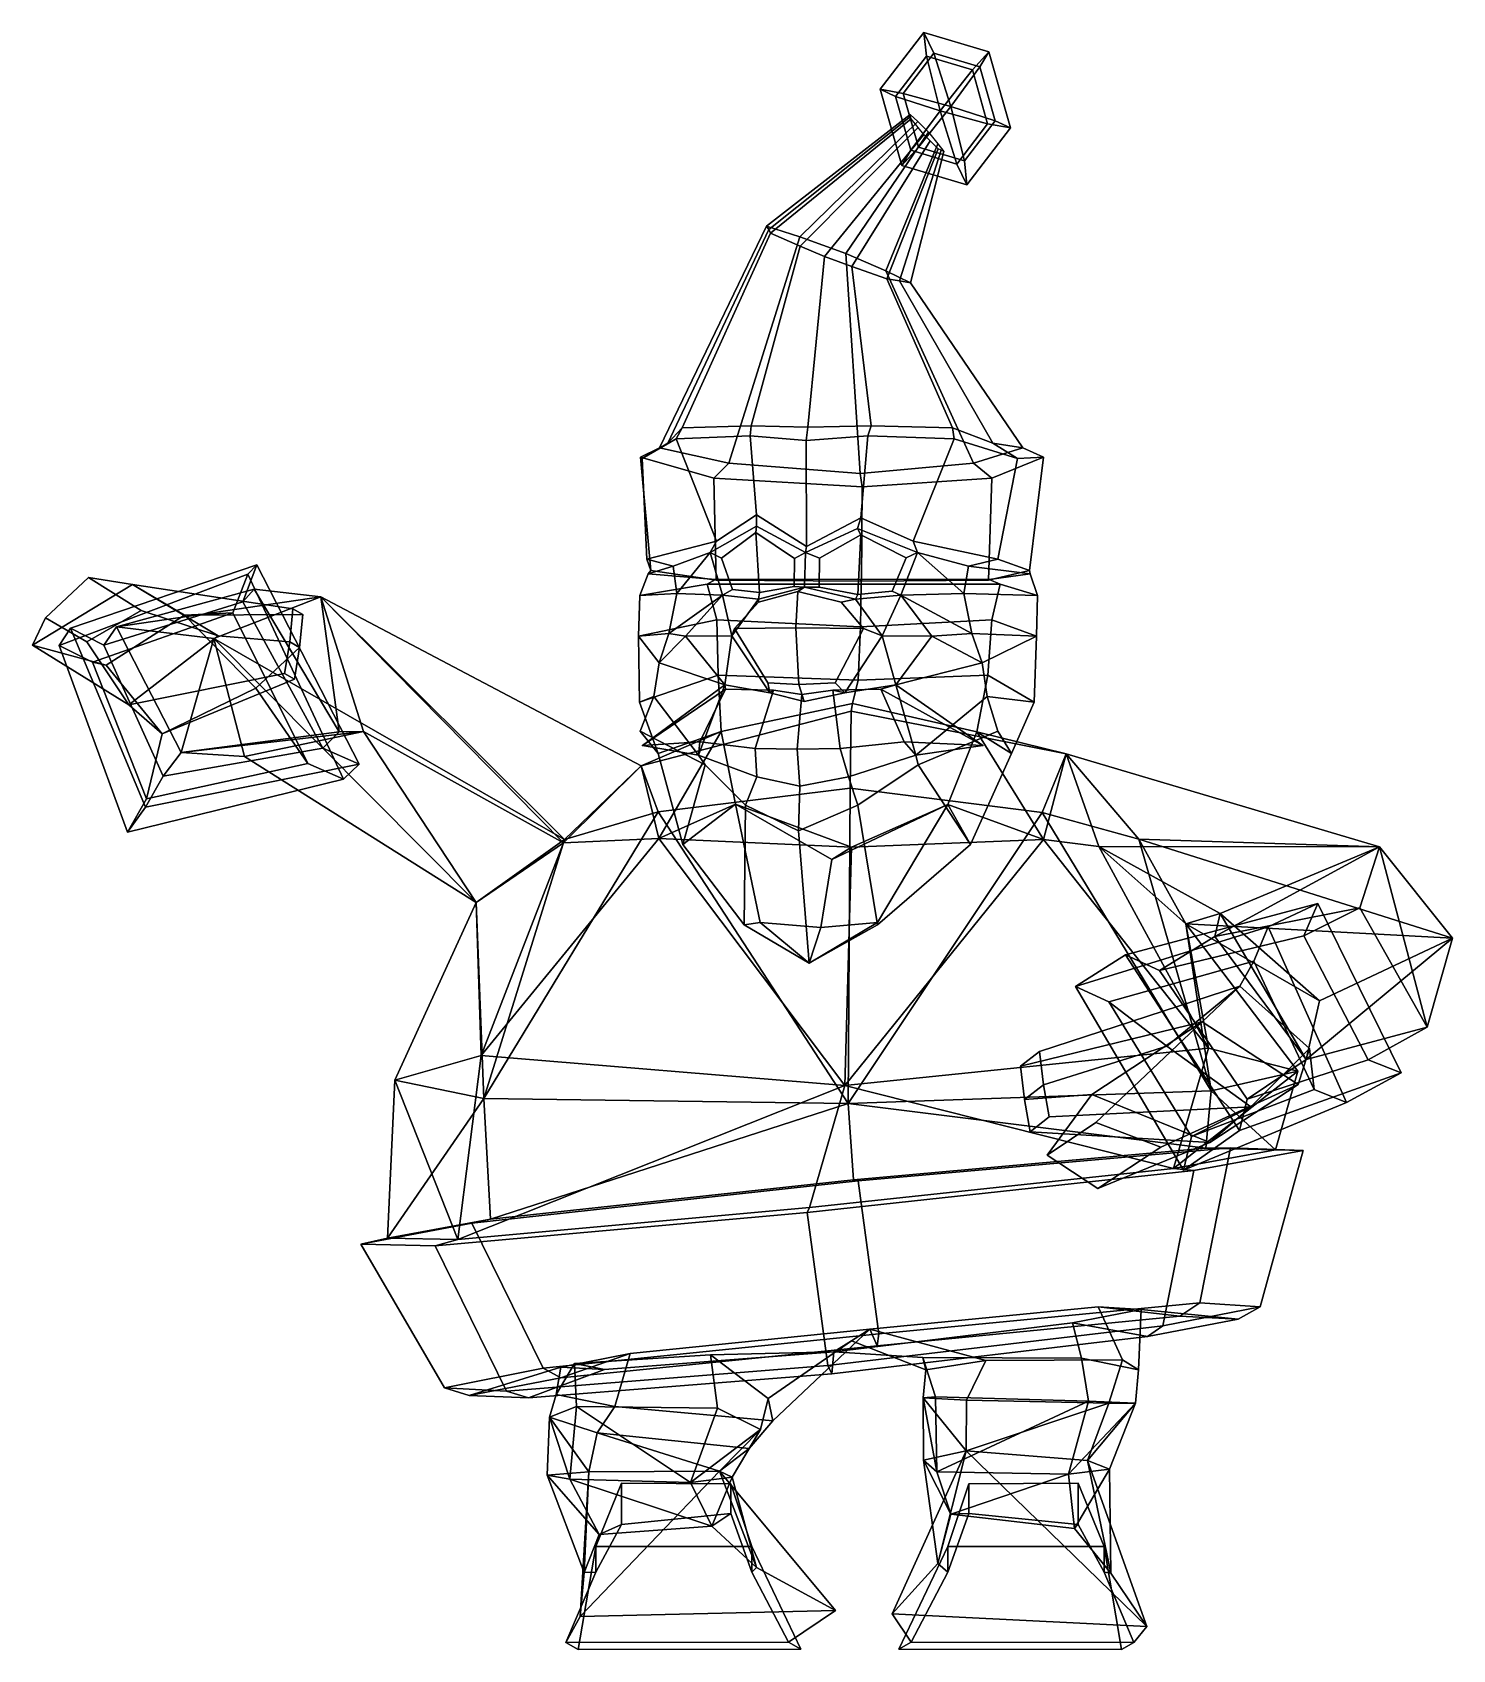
# Model space of a CAD drawing. Extents: x -255 to 185, y -153 to 348.
import ezdxf

# ---------------------------------------------------------------- set-up
doc = ezdxf.new("R2010")
doc.units = 0

msp = doc.modelspace()

# ---------------------------------------------------------------- linework, layer by layer
for p in [(-66.222572, 127.083084, 89.637138), (39.263359, 127.083084, 105.921165)]:
    msp.add_point(p)
for points in [[(7.46602, 330.376007, 52.233288), (12.199162, 328.148926, 66.388153), (21.739847, 340.60498, 67.517342), (20.958639, 347.991577, 53.8302)], [(7.46602, 330.376007, 52.233288), (20.958639, 347.991577, 53.8302), (24.081995, 341.545563, 40.129074), (14.541311, 329.089508, 38.999889)], [(21.739847, 340.60498, 67.517342), (35.993874, 336.3638, 68.629654), (41.116844, 341.993561, 55.403248), (20.958639, 347.991577, 53.8302)], [(24.081995, 341.545563, 40.129074), (20.958639, 347.991577, 53.8302), (41.116844, 341.993561, 55.403248), (38.336025, 337.304413, 41.241394)], [(14.541311, 329.089508, 38.999889), (24.081995, 341.545563, 40.129074), (29.280369, 325.043121, 34.439896)], [(29.280369, 325.043121, 34.439896), (24.081995, 341.545563, 40.129074), (38.336025, 337.304413, 41.241394)], [(40.707161, 319.666473, 68.612785), (47.782467, 318.380096, 55.379398), (41.116844, 341.993561, 55.403248), (35.993874, 336.3638, 68.629654)], [(43.049313, 320.607086, 41.224522), (38.336025, 337.304413, 41.241394), (41.116844, 341.993561, 55.403248), (47.782467, 318.380096, 55.379398)], [(12.199162, 328.148926, 66.388153), (25.968077, 323.712921, 73.172768), (21.739847, 340.60498, 67.517342)], [(25.968077, 323.712921, 73.172768), (35.993874, 336.3638, 68.629654), (21.739847, 340.60498, 67.517342)], [(25.968077, 323.712921, 73.172768), (40.707161, 319.666473, 68.612785), (35.993874, 336.3638, 68.629654)], [(29.280369, 325.043121, 34.439896), (38.336025, 337.304413, 41.241394), (43.049313, 320.607086, 41.224522)], [(14.131667, 306.762512, 52.209431), (16.912468, 311.451691, 66.371284), (12.199162, 328.148926, 66.388153), (7.46602, 330.376007, 52.233288)], [(14.131667, 306.762512, 52.209431), (7.46602, 330.376007, 52.233288), (14.541311, 329.089508, 38.999889), (19.254616, 312.392273, 38.983021)], [(16.912468, 311.451691, 66.371284), (25.968077, 323.712921, 73.172768), (12.199162, 328.148926, 66.388153)], [(19.254616, 312.392273, 38.983021), (14.541311, 329.089508, 38.999889), (29.280369, 325.043121, 34.439896)], [(16.8715, 321.901978, 54.798065), (16.696068, 322.563141, 51.372353), (-27.746778, 287.960938, 40.184013), (-27.067204, 286.955902, 51.346806)], [(16.696068, 322.563141, 51.372353), (19.083595, 320.38443, 48.171432), (-17.465427, 284.619446, 30.58338), (-27.746778, 287.960938, 40.184013)], [(17.018431, 321.160248, 59.040867), (16.8715, 321.901978, 54.798065), (-27.067204, 286.955902, 51.346806), (-26.526501, 285.829102, 65.149239)], [(19.1639, 318.510437, 61.220604), (17.018431, 321.160248, 59.040867), (-26.526501, 285.829102, 65.149239), (-17.392345, 281.777405, 72.913315)], [(16.912468, 311.451691, 66.371284), (31.166479, 307.210449, 67.483604), (25.968077, 323.712921, 73.172768)], [(19.254616, 312.392273, 38.983021), (29.280369, 325.043121, 34.439896), (33.508625, 308.151031, 40.095341)], [(31.166479, 307.210449, 67.483604), (40.707161, 319.666473, 68.612785), (25.968077, 323.712921, 73.172768)], [(33.508625, 308.151031, 40.095341), (29.280369, 325.043121, 34.439896), (43.049313, 320.607086, 41.224522)], [(19.083595, 320.38443, 48.171432), (22.399366, 317.031921, 46.113605), (-3.236413, 279.483551, 24.990351), (-17.465427, 284.619446, 30.58338)], [(20.935795, 316.390167, 62.522717), (19.1639, 318.510437, 61.220604), (-17.392345, 281.777405, 72.913315), (-9.838327, 278.534515, 77.710777)], [(20.935795, 316.390167, 62.522717), (-9.838327, 278.534515, 77.710777), (-1.323835, 275.429749, 74.838287), (22.920626, 314.363312, 61.437569)], [(25.315929, 313.504395, 48.531376), (9.191917, 274.088806, 33.776859), (-3.236413, 279.483551, 24.990351), (22.399366, 317.031921, 46.113605)], [(34.289852, 300.764526, 53.782482), (47.782467, 318.380096, 55.379398), (40.707161, 319.666473, 68.612785), (31.166479, 307.210449, 67.483604)], [(34.289852, 300.764526, 53.782482), (33.508625, 308.151031, 40.095341), (43.049313, 320.607086, 41.224522), (47.782467, 318.380096, 55.379398)], [(22.920626, 314.363312, 61.437569), (-1.323835, 275.429749, 74.838287), (9.456098, 271.614655, 69.459854), (25.430956, 311.873474, 59.52673)], [(27.110949, 311.065887, 51.973858), (16.800432, 270.363129, 45.520649), (9.191917, 274.088806, 33.776859), (25.315929, 313.504395, 48.531376)], [(25.430956, 311.873474, 59.52673), (9.456098, 271.614655, 69.459854), (13.386541, 270.975159, 56.193054), (26.329351, 311.461243, 55.344299)], [(26.329351, 311.461243, 55.344299), (13.386541, 270.975159, 56.193054), (16.800432, 270.363129, 45.520649), (27.110949, 311.065887, 51.973858)], [(14.131667, 306.762512, 52.209431), (19.254616, 312.392273, 38.983021), (33.508625, 308.151031, 40.095341), (34.289852, 300.764526, 53.782482)], [(14.131667, 306.762512, 52.209431), (34.289852, 300.764526, 53.782482), (31.166479, 307.210449, 67.483604), (16.912468, 311.451691, 66.371284)], [(-39.431477, 214.551971, 13.016645), (-60.872883, 219.325516, 30.068174), (-27.746778, 287.960938, 40.184013), (-17.465427, 284.619446, 30.58338)], [(-60.872883, 219.325516, 30.068174), (-58.347591, 220.746826, 52.710739), (-27.067204, 286.955902, 51.346806), (-27.746778, 287.960938, 40.184013)], [(-58.347591, 220.746826, 52.710739), (-53.913982, 225.540085, 80.225449), (-26.526501, 285.829102, 65.149239), (-27.067204, 286.955902, 51.346806)], [(-53.913982, 225.540085, 80.225449), (-32.474297, 226.09523, 95.981079), (-17.392345, 281.777405, 72.913315), (-26.526501, 285.829102, 65.149239)], [(1.227176, 211.310928, 0.756598), (-39.431477, 214.551971, 13.016645), (-17.465427, 284.619446, 30.58338), (-3.236413, 279.483551, 24.990351)], [(-14.990386, 225.717377, 105.811966), (-9.838327, 278.534515, 77.710777), (-17.392345, 281.777405, 72.913315), (-32.474297, 226.09523, 95.981079)], [(-14.990386, 225.717377, 105.811966), (4.644186, 226.09523, 101.711121), (-1.323835, 275.429749, 74.838287), (-9.838327, 278.534515, 77.710777)], [(1.227176, 211.310928, 0.756598), (-3.236413, 279.483551, 24.990351), (9.191917, 274.088806, 33.776859), (36.29599, 214.551971, 24.706812)], [(29.837044, 225.540085, 93.154236), (9.456098, 271.614655, 69.459854), (-1.323835, 275.429749, 74.838287), (4.644186, 226.09523, 101.711121)], [(36.29599, 214.551971, 24.706812), (9.191917, 274.088806, 33.776859), (16.800432, 270.363129, 45.520649), (51.597263, 219.325516, 47.430367)], [(42.361511, 220.746826, 68.257362), (13.386541, 270.975159, 56.193054), (9.456098, 271.614655, 69.459854), (29.837044, 225.540085, 93.154236)], [(51.597263, 219.325516, 47.430367), (16.800432, 270.363129, 45.520649), (13.386541, 270.975159, 56.193054), (42.361511, 220.746826, 68.257362)], [(-55.708973, 222.043243, 84.125351), (-53.913982, 225.540085, 80.225449), (-58.347591, 220.746826, 52.710739), (-66.280937, 216.016953, 52.481472)], [(-32.787453, 223.045471, 100.427277), (-32.474297, 226.09523, 95.981079), (-53.913982, 225.540085, 80.225449), (-55.708973, 222.043243, 84.125351)], [(-15.464704, 221.579895, 108.884544), (-14.990386, 225.717377, 105.811966), (-32.474297, 226.09523, 95.981079), (-32.787453, 223.045471, 100.427277)], [(-15.464704, 221.579895, 108.884544), (3.601983, 223.045471, 106.044777), (4.644186, 226.09523, 101.711121), (-14.990386, 225.717377, 105.811966)], [(3.601983, 223.045471, 106.044777), (30.372435, 222.043243, 97.413879), (29.837044, 225.540085, 93.154236), (4.644186, 226.09523, 101.711121)], [(30.372435, 222.043243, 97.413879), (49.994678, 216.016953, 70.431122), (42.361511, 220.746826, 68.257362), (29.837044, 225.540085, 93.154236)], [(-66.280937, 216.016953, 52.481472), (-58.347591, 220.746826, 52.710739), (-60.872883, 219.325516, 30.068174), (-66.778847, 216.356689, 27.555576)], [(-43.206688, 190.359711, 89.645737), (-55.708973, 222.043243, 84.125351), (-66.280937, 216.016953, 52.481472), (-64.789368, 184.808151, 67.993347)], [(-30.90464, 198.558411, 102.890907), (-32.787453, 223.045471, 100.427277), (-55.708973, 222.043243, 84.125351), (-43.206688, 190.359711, 89.645737)], [(-15.420166, 188.711807, 108.596039), (-15.464704, 221.579895, 108.884544), (-32.787453, 223.045471, 100.427277), (-30.90464, 198.558411, 102.890907)], [(-15.420166, 188.711807, 108.596039), (1.442953, 197.641663, 107.881767), (3.601983, 223.045471, 106.044777), (-15.464704, 221.579895, 108.884544)], [(1.442953, 197.641663, 107.881767), (17.60531, 190.359711, 99.033386), (30.372435, 222.043243, 97.413879), (3.601983, 223.045471, 106.044777)], [(17.60531, 190.359711, 99.033386), (43.89484, 184.808151, 84.771095), (49.994678, 216.016953, 70.431122), (30.372435, 222.043243, 97.413879)], [(49.994678, 216.016953, 70.431122), (57.985985, 216.356689, 46.815716), (51.597263, 219.325516, 47.430367), (42.361511, 220.746826, 68.257362)], [(-66.778847, 216.356689, 27.555576), (-60.872883, 219.325516, 30.068174), (-39.431477, 214.551971, 13.016645), (-44.063305, 209.866287, 8.630617)], [(-64.789368, 184.808151, 67.993347), (-66.280937, 216.016953, 52.481472), (-66.778847, 216.356689, 27.555576), (-63.615772, 181.305115, 31.94276)], [(-63.615772, 181.305115, 31.94276), (-66.778847, 216.356689, 27.555576), (-44.063305, 209.866287, 8.630617), (-43.405903, 178.257828, 9.94129)], [(57.985985, 216.356689, 46.815716), (42.03484, 209.866287, 21.921721), (36.29599, 214.551971, 24.706812), (51.597263, 219.325516, 47.430367)], [(53.647171, 181.305115, 50.044823), (41.012802, 178.257828, 22.973137), (42.03484, 209.866287, 21.921721), (57.985985, 216.356689, 46.815716)], [(43.89484, 184.808151, 84.771095), (53.647171, 181.305115, 50.044823), (57.985985, 216.356689, 46.815716), (49.994678, 216.016953, 70.431122)], [(-44.063305, 209.866287, 8.630617), (-39.431477, 214.551971, 13.016645), (1.227176, 211.310928, 0.756598), (1.888039, 207.216537, -3.524388)], [(42.03484, 209.866287, 21.921721), (1.888039, 207.216537, -3.524388), (1.227176, 211.310928, 0.756598), (36.29599, 214.551971, 24.706812)], [(-43.405903, 178.257828, 9.94129), (-44.063305, 209.866287, 8.630617), (1.888039, 207.216537, -3.524388), (1.665681, 177.979523, -2.083991)], [(41.012802, 178.257828, 22.973137), (1.665681, 177.979523, -2.083991), (1.888039, 207.216537, -3.524388), (42.03484, 209.866287, 21.921721)], [(-30.90464, 198.558411, 102.890907), (-43.206688, 190.359711, 89.645737), (-45.18869, 186.868561, 90.701309), (-30.861233, 195.067902, 105.33094)], [(-15.420166, 188.711807, 108.596039), (-30.90464, 198.558411, 102.890907), (-30.861233, 195.067902, 105.33094), (-15.709216, 186.82869, 109.698982)], [(-15.420166, 188.711807, 108.596039), (-15.709216, 186.82869, 109.698982), (0.45831, 194.269989, 110.163452), (1.442953, 197.641663, 107.881767)], [(1.442953, 197.641663, 107.881767), (0.45831, 194.269989, 110.163452), (18.997942, 186.868561, 100.609901), (17.60531, 190.359711, 99.033386)], [(-31.123451, 193.026566, 103.529274), (-30.861233, 195.067902, 105.33094), (-45.18869, 186.868561, 90.701309), (-41.690067, 185.089523, 91.682381)], [(-29.916672, 174.485229, 101.761505), (-31.123451, 193.026566, 103.529274), (-41.690067, 185.089523, 91.682381), (-38.338566, 175.387405, 95.176292)], [(-31.123451, 193.026566, 103.529274), (-19.053858, 185.057297, 107.05761), (-15.709216, 186.82869, 109.698982), (-30.861233, 195.067902, 105.33094)], [(-19.053858, 185.057297, 107.05761), (-31.123451, 193.026566, 103.529274), (-29.916672, 174.485229, 101.761505), (-19.182201, 176.380859, 107.889008)], [(1.482751, 192.365707, 108.352036), (0.45831, 194.269989, 110.163452), (-15.709216, 186.82869, 109.698982), (-11.35046, 185.170303, 108.434357)], [(-11.35046, 185.170303, 108.434357), (-11.509648, 176.124832, 109.465569), (0.508793, 173.904236, 105.802223), (1.482751, 192.365707, 108.352036)], [(1.482751, 192.365707, 108.352036), (15.472085, 185.209595, 97.907326), (18.997942, 186.868561, 100.609901), (0.45831, 194.269989, 110.163452)], [(0.508793, 173.904236, 105.802223), (11.191002, 174.867905, 100.925957), (15.472085, 185.209595, 97.907326), (1.482751, 192.365707, 108.352036)], [(-56.677032, 182.672897, 71.807686), (-45.18869, 186.868561, 90.701309), (-43.206688, 190.359711, 89.645737), (-64.789368, 184.808151, 67.993347)], [(-55.542297, 174.217697, 72.899765), (-45.18869, 186.868561, 90.701309), (-56.677032, 182.672897, 71.807686)], [(-41.372402, 173.633575, 95.742607), (-45.18869, 186.868561, 90.701309), (-55.542297, 174.217697, 72.899765)], [(-38.338566, 175.387405, 95.176292), (-41.690067, 185.089523, 91.682381), (-45.18869, 186.868561, 90.701309), (-41.372402, 173.633575, 95.742607)], [(-19.182201, 176.380859, 107.889008), (-16.047752, 176.137283, 111.6996), (-15.709216, 186.82869, 109.698982), (-19.053858, 185.057297, 107.05761)], [(-11.509648, 176.124832, 109.465569), (-11.35046, 185.170303, 108.434357), (-15.709216, 186.82869, 109.698982), (-16.047752, 176.137283, 111.6996)], [(11.191002, 174.867905, 100.925957), (13.794371, 173.633575, 104.258797), (18.997942, 186.868561, 100.609901), (15.472085, 185.209595, 97.907326)], [(13.794371, 173.633575, 104.258797), (33.308609, 174.217697, 86.615814), (18.997942, 186.868561, 100.609901)], [(34.777851, 182.672897, 85.92572), (43.89484, 184.808151, 84.771095), (17.60531, 190.359711, 99.033386), (18.997942, 186.868561, 100.609901)], [(33.308609, 174.217697, 86.615814), (34.777851, 182.672897, 85.92572), (18.997942, 186.868561, 100.609901)], [(-246.80159, 158.073776, 133.712631), (-188.457596, 180.156128, 143.633804), (-185.583435, 183.100906, 110.665543), (-243.382813, 163.391571, 100.384758)], [(-243.382813, 163.391571, 100.384758), (-185.583435, 183.100906, 110.665543), (-189.945602, 171.638016, 108.190933), (-232.964371, 158.134689, 100.737732)], [(-153.971588, 121.31144, 103.93055), (-165.228592, 126.255821, 103.423943), (-189.945602, 171.638016, 108.190933), (-185.583435, 183.100906, 110.665543)], [(-153.971588, 121.31144, 103.93055), (-185.583435, 183.100906, 110.665543), (-188.457596, 180.156128, 143.633804), (-158.827713, 116.67012, 137.201401)], [(-56.677032, 182.672897, 71.807686), (-64.391365, 180.273972, 32.779327), (-67.026314, 173.533615, 33.541374), (-55.542297, 174.217697, 72.899765)], [(-64.789368, 184.808151, 67.993347), (-63.615772, 181.305115, 31.94276), (-64.391365, 180.273972, 32.779327), (-56.677032, 182.672897, 71.807686)], [(-63.615772, 181.305115, 31.94276), (-43.405903, 178.257828, 9.94129), (-43.552105, 178.524857, 9.02585), (-64.391365, 180.273972, 32.779327)], [(34.777851, 182.672897, 85.92572), (33.308609, 174.217697, 86.615814), (56.126816, 173.533615, 52.552719), (53.902344, 180.273972, 51.040512)], [(43.89484, 184.808151, 84.771095), (34.777851, 182.672897, 85.92572), (53.902344, 180.273972, 51.040512), (53.647171, 181.305115, 50.044823)], [(53.647171, 181.305115, 50.044823), (53.902344, 180.273972, 51.040512), (41.196213, 178.524857, 22.108582), (41.012802, 178.257828, 22.973137)], [(-251.080063, 166.613571, 206.415359), (-237.763992, 179.156372, 217.988693), (-224.138855, 176.940018, 152.466873), (-255.148087, 158.204346, 148.664505)], [(-255.148087, 158.204346, 148.664505), (-224.138855, 176.940018, 152.466873), (-208.003754, 167.501816, 124.292854), (-232.28627, 152.020691, 121.928535)], [(-238.229385, 159.198929, 223.505905), (-221.485886, 168.883438, 225.134064), (-237.763992, 179.156372, 217.988693), (-251.080063, 166.613571, 206.415359)], [(-246.80159, 158.073776, 133.712631), (-236.519684, 152.928406, 134.068192), (-193.105637, 168.182617, 141.038025), (-188.457596, 180.156128, 143.633804)], [(-221.485886, 168.883438, 225.134064), (-197.637146, 161.112137, 178.442535), (-224.138855, 176.940018, 152.466873), (-237.763992, 179.156372, 217.988693)], [(-232.964371, 158.134689, 100.737732), (-189.945602, 171.638016, 108.190933), (-186.414871, 175.498718, 71.490311), (-229.087021, 163.812515, 64.388062)], [(-229.087021, 163.812515, 64.388062), (-186.414871, 175.498718, 71.490311), (-165.761673, 173.111649, 21.410667)], [(-174.480911, 169.444504, 182.858292), (-171.381012, 167.681885, 170.845016), (-208.003754, 167.501816, 124.292854), (-224.138855, 176.940018, 152.466873)], [(-175.38559, 159.244049, 185.126144), (-174.480911, 169.444504, 182.858292), (-224.138855, 176.940018, 152.466873), (-197.637146, 161.112137, 178.442535)], [(-158.827713, 116.67012, 137.201401), (-188.457596, 180.156128, 143.633804), (-193.105637, 168.182617, 141.038025), (-169.872818, 121.562004, 136.711227)], [(-186.414871, 175.498718, 71.490311), (-189.945602, 171.638016, 108.190933), (-165.228592, 126.255821, 103.423943), (-160.163696, 131.374725, 67.121361)], [(-160.163696, 131.374725, 67.121361), (-165.761673, 173.111649, 21.410667), (-186.414871, 175.498718, 71.490311)], [(-67.38401, 160.975174, 35.711987), (-67.026314, 173.533615, 33.541374), (-46.154213, 177.110245, 5.840429), (-43.133179, 165.985321, 4.73352)], [(-67.026314, 173.533615, 33.541374), (-64.391365, 180.273972, 32.779327), (-43.552105, 178.524857, 9.02585), (-46.154213, 177.110245, 5.840429)], [(-46.154213, 177.110245, 5.840429), (-43.552105, 178.524857, 9.02585), (1.469992, 178.639954, -1.585823), (1.573461, 177.078156, -2.448456)], [(-43.133179, 165.985321, 4.73352), (-46.154213, 177.110245, 5.840429), (1.573461, 177.078156, -2.448456), (1.350809, 163.872452, -1.006172)], [(-43.405903, 178.257828, 9.94129), (1.665681, 177.979523, -2.083991), (1.469992, 178.639954, -1.585823), (-43.552105, 178.524857, 9.02585)], [(-29.916672, 174.485229, 101.761505), (-38.338566, 175.387405, 95.176292), (-41.372402, 173.633575, 95.742607), (-30.226189, 172.398865, 103.987755)], [(-18.038393, 174.781555, 126.332764), (-16.047752, 176.137283, 111.6996), (-30.226189, 172.398865, 103.987755), (-30.288801, 171.523148, 120.780563)], [(-29.916672, 174.485229, 101.761505), (-30.226189, 172.398865, 103.987755), (-16.047752, 176.137283, 111.6996), (-19.182201, 176.380859, 107.889008)], [(-18.038393, 174.781555, 126.332764), (-4.683965, 171.523148, 124.733231), (-0.203789, 172.398865, 108.62236), (-16.047752, 176.137283, 111.6996)], [(0.508793, 173.904236, 105.802223), (-11.509648, 176.124832, 109.465569), (-16.047752, 176.137283, 111.6996), (-0.203789, 172.398865, 108.62236)], [(42.033154, 165.985321, 17.880779), (1.350809, 163.872452, -1.006172), (1.573461, 177.078156, -2.448456), (44.579754, 177.110245, 19.847174)], [(41.012802, 178.257828, 22.973137), (41.196213, 178.524857, 22.108582), (1.469992, 178.639954, -1.585823), (1.665681, 177.979523, -2.083991)], [(44.579754, 177.110245, 19.847174), (1.573461, 177.078156, -2.448456), (1.469992, 178.639954, -1.585823), (41.196213, 178.524857, 22.108582)], [(56.126816, 173.533615, 52.552719), (44.579754, 177.110245, 19.847174), (41.196213, 178.524857, 22.108582), (53.902344, 180.273972, 51.040512)], [(55.813305, 160.975174, 54.730148), (42.033154, 165.985321, 17.880779), (44.579754, 177.110245, 19.847174), (56.126816, 173.533615, 52.552719)], [(-229.087021, 163.812515, 64.388062), (-165.761673, 173.111649, 21.410667), (-198.951675, 160.195145, -5.183687)], [(-90.337349, 97.985352, -41.213226), (-198.951675, 160.195145, -5.183687), (-165.761673, 173.111649, 21.410667)], [(-90.630913, 96.917099, 36.567669), (-66.61805, 120.829483, -16.016901), (-165.761673, 173.111649, 21.410667)], [(-90.630913, 96.917099, 36.567669), (-165.761673, 173.111649, 21.410667), (-152.562958, 131.456985, 49.060009)], [(-90.337349, 97.985352, -41.213226), (-165.761673, 173.111649, 21.410667), (-66.61805, 120.829483, -16.016901)], [(-160.163696, 131.374725, 67.121361), (-152.562958, 131.456985, 49.060009), (-165.761673, 173.111649, 21.410667)], [(-55.542297, 174.217697, 72.899765), (-67.026314, 173.533615, 33.541374), (-67.38401, 160.975174, 35.711987), (-57.989632, 161.755402, 72.328491)], [(-57.989632, 161.755402, 72.328491), (-41.372402, 173.633575, 95.742607), (-55.542297, 174.217697, 72.899765)], [(-52.847858, 160.919083, 97.23243), (-41.372402, 173.633575, 95.742607), (-57.989632, 161.755402, 72.328491)], [(-52.847858, 160.919083, 97.23243), (-38.483135, 161.05722, 102.60128), (-41.372402, 173.633575, 95.742607)], [(-38.483135, 161.05722, 102.60128), (-30.226189, 172.398865, 103.987755), (-41.372402, 173.633575, 95.742607)], [(-37.649647, 163.371857, 120.863708), (-30.288801, 171.523148, 120.780563), (-30.226189, 172.398865, 103.987755), (-38.483135, 161.05722, 102.60128)], [(-18.680056, 163.528275, 130.489365), (-18.038393, 174.781555, 126.332764), (-30.288801, 171.523148, 120.780563), (-37.649647, 163.371857, 120.863708)], [(-18.680056, 163.528275, 130.489365), (2.30915, 163.371857, 127.032211), (-4.683965, 171.523148, 124.733231), (-18.038393, 174.781555, 126.332764)], [(2.30915, 163.371857, 127.032211), (8.086886, 161.05722, 109.790367), (-0.203789, 172.398865, 108.62236), (-4.683965, 171.523148, 124.733231)], [(0.508793, 173.904236, 105.802223), (-0.203789, 172.398865, 108.62236), (13.794371, 173.633575, 104.258797), (11.191002, 174.867905, 100.925957)], [(8.086886, 161.05722, 109.790367), (13.794371, 173.633575, 104.258797), (-0.203789, 172.398865, 108.62236)], [(23.401918, 160.919083, 109.00322), (13.794371, 173.633575, 104.258797), (8.086886, 161.05722, 109.790367)], [(35.814289, 161.755402, 86.809158), (33.308609, 174.217697, 86.615814), (13.794371, 173.633575, 104.258797)], [(23.401918, 160.919083, 109.00322), (35.814289, 161.755402, 86.809158), (13.794371, 173.633575, 104.258797)], [(33.308609, 174.217697, 86.615814), (35.814289, 161.755402, 86.809158), (55.813305, 160.975174, 54.730148), (56.126816, 173.533615, 52.552719)], [(-238.229385, 159.198929, 223.505905), (-251.080063, 166.613571, 206.415359), (-255.148087, 158.204346, 148.664505), (-225.240341, 139.740845, 161.111969)], [(-238.229385, 159.198929, 223.505905), (-225.240341, 139.740845, 161.111969), (-197.637146, 161.112137, 178.442535), (-221.485886, 168.883438, 225.134064)], [(-232.28627, 152.020691, 121.928535), (-208.003754, 167.501816, 124.292854), (-193.105637, 168.182617, 141.038025), (-236.519684, 152.928406, 134.068192)], [(-185.90657, 144.808517, 130.927795), (-169.872818, 121.562004, 136.711227), (-193.105637, 168.182617, 141.038025), (-208.003754, 167.501816, 124.292854)], [(-172.401627, 157.479691, 173.063446), (-185.90657, 144.808517, 130.927795), (-208.003754, 167.501816, 124.292854), (-171.381012, 167.681885, 170.845016)], [(-175.38559, 159.244049, 185.126144), (-172.401627, 157.479691, 173.063446), (-171.381012, 167.681885, 170.845016), (-174.480911, 169.444504, 182.858292)], [(-67.145752, 140.464691, 37.103729), (-67.38401, 160.975174, 35.711987), (-43.133179, 165.985321, 4.73352), (-42.777374, 148.864197, 7.760934)], [(-42.777374, 148.864197, 7.760934), (-43.133179, 165.985321, 4.73352), (1.350809, 163.872452, -1.006172), (0.664328, 147.344559, 3.440773)], [(40.780975, 148.864197, 20.659967), (0.664328, 147.344559, 3.440773), (1.350809, 163.872452, -1.006172), (42.033154, 165.985321, 17.880779)], [(55.166447, 140.464691, 55.985252), (40.780975, 148.864197, 20.659967), (42.033154, 165.985321, 17.880779), (55.813305, 160.975174, 54.730148)], [(-220.090393, 108.032555, 93.748138), (-225.716736, 100.283081, 127.336884), (-246.80159, 158.073776, 133.712631), (-243.382813, 163.391571, 100.384758)], [(-220.090393, 108.032555, 93.748138), (-243.382813, 163.391571, 100.384758), (-232.964371, 158.134689, 100.737732), (-214.591171, 117.54747, 96.02726)], [(-209.069748, 124.959267, 60.169834), (-214.591171, 117.54747, 96.02726), (-232.964371, 158.134689, 100.737732), (-229.087021, 163.812515, 64.388062)], [(-209.069748, 124.959267, 60.169834), (-229.087021, 163.812515, 64.388062), (-198.951675, 160.195145, -5.183687)], [(-177.010605, 149.406158, 187.17012), (-175.38559, 159.244049, 185.126144), (-197.637146, 161.112137, 178.442535), (-225.240341, 139.740845, 161.111969)], [(-57.989632, 161.755402, 72.328491), (-67.38401, 160.975174, 35.711987), (-61.008141, 152.696167, 71.257843)], [(-62.660114, 142.296875, 71.157944), (-61.008141, 152.696167, 71.257843), (-67.38401, 160.975174, 35.711987), (-67.145752, 140.464691, 37.103729)], [(-61.008141, 152.696167, 71.257843), (-52.847858, 160.919083, 97.23243), (-57.989632, 161.755402, 72.328491)], [(-40.692982, 145.882019, 95.827637), (-52.847858, 160.919083, 97.23243), (-61.008141, 152.696167, 71.257843)], [(-40.692982, 145.882019, 95.827637), (-38.483135, 161.05722, 102.60128), (-52.847858, 160.919083, 97.23243)], [(-26.780931, 143.373932, 104.097717), (-38.483135, 161.05722, 102.60128), (-40.692982, 145.882019, 95.827637)], [(-27.326706, 146.49855, 117.386497), (-37.649647, 163.371857, 120.863708), (-38.483135, 161.05722, 102.60128), (-26.780931, 143.373932, 104.097717)], [(-17.724314, 145.989075, 124.298195), (-18.680056, 163.528275, 130.489365), (-37.649647, 163.371857, 120.863708), (-27.326706, 146.49855, 117.386497)], [(-17.724314, 145.989075, 124.298195), (-6.484663, 146.49855, 120.60392), (2.30915, 163.371857, 127.032211), (-18.680056, 163.528275, 130.489365)], [(-6.484663, 146.49855, 120.60392), (-3.52182, 143.373932, 107.688263), (8.086886, 161.05722, 109.790367), (2.30915, 163.371857, 127.032211)], [(-3.52182, 143.373932, 107.688263), (12.236502, 145.882019, 103.998444), (8.086886, 161.05722, 109.790367)], [(12.236502, 145.882019, 103.998444), (23.401918, 160.919083, 109.00322), (8.086886, 161.05722, 109.790367)], [(12.236502, 145.882019, 103.998444), (39.015144, 152.696167, 86.698593), (23.401918, 160.919083, 109.00322)], [(39.015144, 152.696167, 86.698593), (35.814289, 161.755402, 86.809158), (23.401918, 160.919083, 109.00322)], [(35.814289, 161.755402, 86.809158), (39.015144, 152.696167, 86.698593), (55.813305, 160.975174, 54.730148)], [(40.620342, 142.296875, 87.101517), (55.166447, 140.464691, 55.985252), (55.813305, 160.975174, 54.730148), (39.015144, 152.696167, 86.698593)], [(-225.240341, 139.740845, 161.111969), (-255.148087, 158.204346, 148.664505), (-232.28627, 152.020691, 121.928535), (-214.934036, 130.730011, 127.693863)], [(-225.716736, 100.283081, 127.336884), (-219.791306, 110.567017, 129.798019), (-236.519684, 152.928406, 134.068192), (-246.80159, 158.073776, 133.712631)], [(-173.912262, 147.638229, 175.117096), (-214.934036, 130.730011, 127.693863), (-185.90657, 144.808517, 130.927795), (-172.401627, 157.479691, 173.063446)], [(-209.069748, 124.959267, 60.169834), (-198.951675, 160.195145, -5.183687), (-189.459579, 123.680771, 17.093657)], [(-117.661179, 78.481995, -2.581536), (-198.951675, 160.195145, -5.183687), (-90.337349, 97.985352, -41.213226)], [(-189.459579, 123.680771, 17.093657), (-198.951675, 160.195145, -5.183687), (-117.661179, 78.481995, -2.581536)], [(-177.010605, 149.406158, 187.17012), (-173.912262, 147.638229, 175.117096), (-172.401627, 157.479691, 173.063446), (-175.38559, 159.244049, 185.126144)], [(-214.934036, 130.730011, 127.693863), (-232.28627, 152.020691, 121.928535), (-236.519684, 152.928406, 134.068192), (-219.791306, 110.567017, 129.798019)], [(-62.660114, 142.296875, 71.157944), (-48.880344, 124.149048, 101.051727), (-40.692982, 145.882019, 95.827637), (-61.008141, 152.696167, 71.257843)], [(40.620342, 142.296875, 87.101517), (39.015144, 152.696167, 86.698593), (12.236502, 145.882019, 103.998444), (18.467363, 124.149048, 111.448296)], [(-177.010605, 149.406158, 187.17012), (-225.240341, 139.740845, 161.111969), (-214.934036, 130.730011, 127.693863), (-173.912262, 147.638229, 175.117096)], [(-61.363564, 124.649696, 42.216919), (-67.145752, 140.464691, 37.103729), (-42.777374, 148.864197, 7.760934), (-41.830132, 131.439804, 16.072109)], [(-40.484512, 144.494675, 110.393547), (-40.692982, 145.882019, 95.827637), (-66.222572, 127.083084, 89.637138)], [(-66.222572, 127.083084, 89.637138), (-40.692982, 145.882019, 95.827637), (-48.880344, 124.149048, 101.051727)], [(-41.830132, 131.439804, 16.072109), (-42.777374, 148.864197, 7.760934), (0.664328, 147.344559, 3.440773), (-1.163156, 140.133286, -2.944823)], [(-40.484512, 144.494675, 110.393547), (-25.596313, 144.244858, 112.812729), (-26.780931, 143.373932, 104.097717), (-40.692982, 145.882019, 95.827637)], [(-17.724314, 145.989075, 124.298195), (-27.326706, 146.49855, 117.386497), (-26.780931, 143.373932, 104.097717), (-16.077002, 140.706894, 111.889069)], [(-17.724314, 145.989075, 124.298195), (-16.077002, 140.706894, 111.889069), (-3.52182, 143.373932, 107.688263), (-6.484663, 146.49855, 120.60392)], [(7.645284, 144.494675, 117.82341), (12.236502, 145.882019, 103.998444), (-3.52182, 143.373932, 107.688263), (-7.279364, 144.244858, 115.64035)], [(37.406353, 131.320496, 20.337887), (-1.163156, 140.133286, -2.944823), (0.664328, 147.344559, 3.440773), (40.780975, 148.864197, 20.659967)], [(7.645284, 144.494675, 117.82341), (39.263359, 127.083084, 105.921165), (12.236502, 145.882019, 103.998444)], [(39.263359, 127.083084, 105.921165), (18.467363, 124.149048, 111.448296), (12.236502, 145.882019, 103.998444)], [(48.111507, 124.649696, 59.11676), (37.406353, 131.320496, 20.337887), (40.780975, 148.864197, 20.659967), (55.166447, 140.464691, 55.985252)], [(-214.934036, 130.730011, 127.693863), (-219.791306, 110.567017, 129.798019), (-169.872818, 121.562004, 136.711227), (-185.90657, 144.808517, 130.927795)], [(-61.363564, 124.649696, 42.216919), (-66.927933, 131.577713, 73.759735), (-62.660114, 142.296875, 71.157944), (-67.145752, 140.464691, 37.103729)], [(-62.660114, 142.296875, 71.157944), (-66.927933, 131.577713, 73.759735), (-46.775249, 121.106827, 92.01059), (-48.880344, 124.149048, 101.051727)], [(-48.435726, 128.268234, 111.604538), (-40.484512, 144.494675, 110.393547), (-66.222572, 127.083084, 89.637138)], [(-25.596313, 144.244858, 112.812729), (-40.484512, 144.494675, 110.393547), (-48.435726, 128.268234, 111.604538), (-31.319176, 126.161255, 123.241043)], [(-31.319176, 126.161255, 123.241043), (-18.250368, 125.965935, 125.967888), (-16.86758, 142.892532, 117.010345), (-25.596313, 144.244858, 112.812729)], [(-16.86758, 142.892532, 117.010345), (-16.077002, 140.706894, 111.889069), (-26.780931, 143.373932, 104.097717), (-25.596313, 144.244858, 112.812729)], [(-4.967642, 126.161255, 127.308975), (-7.279364, 144.244858, 115.64035), (-16.86758, 142.892532, 117.010345), (-18.250368, 125.965935, 125.967888)], [(-16.86758, 142.892532, 117.010345), (-7.279364, 144.244858, 115.64035), (-3.52182, 143.373932, 107.688263), (-16.077002, 140.706894, 111.889069)], [(-7.279364, 144.244858, 115.64035), (-4.967642, 126.161255, 127.308975), (14.861176, 128.268234, 121.375778), (7.645284, 144.494675, 117.82341)], [(14.861176, 128.268234, 121.375778), (39.263359, 127.083084, 105.921165), (7.645284, 144.494675, 117.82341)], [(40.620342, 142.296875, 87.101517), (18.467363, 124.149048, 111.448296), (19.186682, 121.106827, 102.193245), (43.904896, 131.577713, 90.869179)], [(48.111507, 124.649696, 59.11676), (55.166447, 140.464691, 55.985252), (40.620342, 142.296875, 87.101517), (43.904896, 131.577713, 90.869179)], [(-1.56854, 137.712708, -19.10129), (-66.61805, 120.829483, -16.016901), (-41.830132, 131.439804, 16.072109), (-1.163156, 140.133286, -2.944823)], [(-1.56854, 137.712708, -19.10129), (-1.861367, 113.901237, -60.303764), (-61.276657, 106.541382, -53.880993), (-66.61805, 120.829483, -16.016901)], [(-1.56854, 137.712708, -19.10129), (65.047554, 124.511055, -17.582775), (57.644547, 106.321152, -54.058025), (-1.861367, 113.901237, -60.303764)], [(-1.163156, 140.133286, -2.944823), (37.406353, 131.320496, 20.337887), (65.047554, 124.511055, -17.582775), (-1.56854, 137.712708, -19.10129)], [(-160.163696, 131.374725, 67.121361), (-165.228592, 126.255821, 103.423943), (-214.591171, 117.54747, 96.02726), (-209.069748, 124.959267, 60.169834)], [(-209.069748, 124.959267, 60.169834), (-189.459579, 123.680771, 17.093657), (-152.562958, 131.456985, 49.060009)], [(-209.069748, 124.959267, 60.169834), (-152.562958, 131.456985, 49.060009), (-160.163696, 131.374725, 67.121361)], [(-189.459579, 123.680771, 17.093657), (-117.661179, 78.481995, -2.581536), (-152.562958, 131.456985, 49.060009)], [(-117.661179, 78.481995, -2.581536), (-90.630913, 96.917099, 36.567669), (-152.562958, 131.456985, 49.060009)], [(-46.775249, 121.106827, 92.01059), (-66.927933, 131.577713, 73.759735), (-61.363564, 124.649696, 42.216919), (-53.633892, 96.401901, 59.936028)], [(-66.61805, 120.829483, -16.016901), (-61.117832, 98.2696, 45.175285), (-41.830132, 131.439804, 16.072109)], [(-53.633892, 96.401901, 59.936028), (-61.363564, 124.649696, 42.216919), (-41.830132, 131.439804, 16.072109), (-37.405914, 108.912811, 43.150249)], [(-61.117832, 98.2696, 45.175285), (-37.405914, 108.912811, 43.150249), (-41.830132, 131.439804, 16.072109)], [(19.186682, 121.106827, 102.193245), (35.39835, 96.401901, 73.680069), (48.111507, 124.649696, 59.11676), (43.904896, 131.577713, 90.869179)], [(35.39835, 96.401901, 73.680069), (28.431683, 108.776924, 48.00967), (37.406353, 131.320496, 20.337887), (48.111507, 124.649696, 59.11676)], [(58.029037, 97.992752, 44.95274), (37.406353, 131.320496, 20.337887), (28.431683, 108.776924, 48.00967)], [(65.047554, 124.511055, -17.582775), (37.406353, 131.320496, 20.337887), (58.029037, 97.992752, 44.95274)], [(-220.090393, 108.032555, 93.748138), (-214.591171, 117.54747, 96.02726), (-165.228592, 126.255821, 103.423943), (-153.971588, 121.31144, 103.93055)], [(-48.880344, 124.149048, 101.051727), (-48.435726, 128.268234, 111.604538), (-66.222572, 127.083084, 89.637138)], [(-31.319176, 126.161255, 123.241043), (-48.435726, 128.268234, 111.604538), (-48.880344, 124.149048, 101.051727), (-30.780252, 117.339317, 113.012444)], [(-18.250368, 125.965935, 125.967888), (-31.319176, 126.161255, 123.241043), (-30.780252, 117.339317, 113.012444), (-17.444, 114.502724, 120.744331)], [(-18.250368, 125.965935, 125.967888), (-17.444, 114.502724, 120.744331), (-2.396972, 117.339317, 117.394012), (-4.967642, 126.161255, 127.308975)], [(-4.967642, 126.161255, 127.308975), (-2.396972, 117.339317, 117.394012), (18.467363, 124.149048, 111.448296), (14.861176, 128.268234, 121.375778)], [(18.467363, 124.149048, 111.448296), (39.263359, 127.083084, 105.921165), (14.861176, 128.268234, 121.375778)], [(-225.716736, 100.283081, 127.336884), (-158.827713, 116.67012, 137.201401), (-169.872818, 121.562004, 136.711227), (-219.791306, 110.567017, 129.798019)], [(-220.090393, 108.032555, 93.748138), (-153.971588, 121.31144, 103.93055), (-158.827713, 116.67012, 137.201401), (-225.716736, 100.283081, 127.336884)], [(-90.630913, 96.917099, 36.567669), (-61.117832, 98.2696, 45.175285), (-66.61805, 120.829483, -16.016901)], [(-90.337349, 97.985352, -41.213226), (-66.61805, 120.829483, -16.016901), (-61.276657, 106.541382, -53.880993)], [(-34.727776, 71.582695, 95.753021), (-34.324596, 108.62722, 114.566277), (-46.775249, 121.106827, 92.01059), (-53.633892, 96.401901, 59.936028)], [(-34.324596, 108.62722, 114.566277), (-30.780252, 117.339317, 113.012444), (-48.880344, 124.149048, 101.051727), (-46.775249, 121.106827, 92.01059)], [(0.513804, 108.62722, 119.944328), (19.186682, 121.106827, 102.193245), (18.467363, 124.149048, 111.448296), (-2.396972, 117.339317, 117.394012)], [(6.571483, 71.582695, 102.128456), (35.39835, 96.401901, 73.680069), (19.186682, 121.106827, 102.193245), (0.513804, 108.62722, 119.944328)], [(87.554291, 98.052299, -41.483418), (57.644547, 106.321152, -54.058025), (65.047554, 124.511055, -17.582775)], [(75.112999, 95.839668, 33.118591), (65.047554, 124.511055, -17.582775), (58.029037, 97.992752, 44.95274)], [(75.112999, 95.839668, 33.118591), (162.087585, 95.749313, 50.156635), (65.047554, 124.511055, -17.582775)], [(87.554291, 98.052299, -41.483418), (65.047554, 124.511055, -17.582775), (162.087585, 95.749313, 50.156635)], [(-17.898626, 100.67099, 123.689339), (-17.444, 114.502724, 120.744331), (-30.780252, 117.339317, 113.012444), (-34.324596, 108.62722, 114.566277)], [(-17.898626, 100.67099, 123.689339), (0.513804, 108.62722, 119.944328), (-2.396972, 117.339317, 117.394012), (-17.444, 114.502724, 120.744331)], [(-2.478361, 16.238962, -104.221603), (-61.276657, 106.541382, -53.880993), (-1.861367, 113.901237, -60.303764)], [(-2.478361, 16.238962, -104.221603), (-1.861367, 113.901237, -60.303764), (57.644547, 106.321152, -54.058025)], [(-115.325348, 17.755062, -69.539284), (-61.276657, 106.541382, -53.880993), (-2.478361, 16.238962, -104.221603)], [(-115.325348, 17.755062, -69.539284), (-90.337349, 97.985352, -41.213226), (-61.276657, 106.541382, -53.880993)], [(-1.414964, 95.567116, 49.539093), (-37.405914, 108.912811, 43.150249), (-61.117832, 98.2696, 45.175285)], [(-34.727776, 71.582695, 95.753021), (-53.633892, 96.401901, 59.936028), (-37.405914, 108.912811, 43.150249), (-29.784256, 72.281937, 80.000748)], [(-29.784256, 72.281937, 80.000748), (-37.405914, 108.912811, 43.150249), (-7.534713, 91.759392, 56.553185), (-10.91467, 70.738167, 78.448135)], [(-7.534713, 91.759392, 56.553185), (-37.405914, 108.912811, 43.150249), (-1.414964, 95.567116, 49.539093)], [(-14.580468, 59.665447, 102.194725), (-17.898626, 100.67099, 123.689339), (-34.324596, 108.62722, 114.566277), (-34.727776, 71.582695, 95.753021)], [(-14.580468, 59.665447, 102.194725), (6.571483, 71.582695, 102.128456), (0.513804, 108.62722, 119.944328), (-17.898626, 100.67099, 123.689339)], [(6.608298, 72.281937, 85.618736), (-10.91467, 70.738167, 78.448135), (-7.534713, 91.759392, 56.553185), (28.431683, 108.776924, 48.00967)], [(-7.534713, 91.759392, 56.553185), (-1.414964, 95.567116, 49.539093), (28.431683, 108.776924, 48.00967)], [(109.989861, 20.075575, -68.352814), (-2.478361, 16.238962, -104.221603), (57.644547, 106.321152, -54.058025)], [(-1.414964, 95.567116, 49.539093), (58.029037, 97.992752, 44.95274), (28.431683, 108.776924, 48.00967)], [(6.571483, 71.582695, 102.128456), (6.608298, 72.281937, 85.618736), (28.431683, 108.776924, 48.00967), (35.39835, 96.401901, 73.680069)], [(109.989861, 20.075575, -68.352814), (57.644547, 106.321152, -54.058025), (87.554291, 98.052299, -41.483418)], [(-115.325348, 17.755062, -69.539284), (-117.661179, 78.481995, -2.581536), (-90.337349, 97.985352, -41.213226)], [(-116.194695, 31.066332, 88.533356), (-90.630913, 96.917099, 36.567669), (-117.661179, 78.481995, -2.581536)], [(-3.515114, 21.767004, 123.164192), (-61.117832, 98.2696, 45.175285), (-116.194695, 31.066332, 88.533356)], [(-116.194695, 31.066332, 88.533356), (-61.117832, 98.2696, 45.175285), (-90.630913, 96.917099, 36.567669)], [(-3.515114, 21.767004, 123.164192), (-1.414964, 95.567116, 49.539093), (-61.117832, 98.2696, 45.175285)], [(-3.515114, 21.767004, 123.164192), (58.029037, 97.992752, 44.95274), (-1.414964, 95.567116, 49.539093)], [(-3.515114, 21.767004, 123.164192), (109.120522, 33.38686, 89.719826), (58.029037, 97.992752, 44.95274)], [(109.120522, 33.38686, 89.719826), (75.112999, 95.839668, 33.118591), (58.029037, 97.992752, 44.95274)], [(109.120522, 33.38686, 89.719826), (102.079247, 71.905907, -4.06725), (75.112999, 95.839668, 33.118591)], [(102.079247, 71.905907, -4.06725), (112.687141, 75.054512, 55.055843), (75.112999, 95.839668, 33.118591)], [(75.112999, 95.839668, 33.118591), (112.687141, 75.054512, 55.055843), (162.087585, 95.749313, 50.156635)], [(109.989861, 20.075575, -68.352814), (87.554291, 98.052299, -41.483418), (102.079247, 71.905907, -4.06725)], [(87.554291, 98.052299, -41.483418), (162.087585, 95.749313, 50.156635), (184.737564, 67.377281, 26.569925)], [(102.079247, 71.905907, -4.06725), (87.554291, 98.052299, -41.483418), (184.737564, 67.377281, 26.569925)], [(111.092361, 67.937332, 70.573143), (162.087585, 95.749313, 50.156635), (112.687141, 75.054512, 55.055843)], [(111.092361, 67.937332, 70.573143), (156.022568, 76.785576, 99.959961), (162.087585, 95.749313, 50.156635)], [(176.847504, 39.799725, 97.724945), (162.087585, 95.749313, 50.156635), (156.022568, 76.785576, 99.959961)], [(176.847504, 39.799725, 97.724945), (184.737564, 67.377281, 26.569925), (162.087585, 95.749313, 50.156635)], [(-116.194695, 31.066332, 88.533356), (-117.661179, 78.481995, -2.581536), (-142.868484, 23.387659, 0.526646)], [(-142.868484, 23.387659, 0.526646), (-117.661179, 78.481995, -2.581536), (-115.325348, 17.755062, -69.539284)], [(83.451775, 62.213886, 97.199608), (67.924149, 52.436584, 125.54155), (127.580605, 70.934776, 166.181732), (142.974609, 78.199242, 137.776062)], [(83.451775, 62.213886, 97.199608), (142.974609, 78.199242, 137.776062), (138.676086, 68.094612, 131.391846), (93.970009, 57.400509, 101.422249)], [(156.022568, 76.785576, 99.959961), (111.092361, 67.937332, 70.573143), (93.970009, 57.400509, 101.422249), (138.676086, 68.094612, 131.391846)], [(151.854141, 16.521688, 160.198181), (168.753052, 25.712179, 132.42247), (142.974609, 78.199242, 137.776062), (127.580605, 70.934776, 166.181732)], [(168.753052, 25.712179, 132.42247), (158.592194, 29.747711, 128.106232), (138.676086, 68.094612, 131.391846), (142.974609, 78.199242, 137.776062)], [(158.592194, 29.747711, 128.106232), (176.847504, 39.799725, 97.724945), (156.022568, 76.785576, 99.959961), (138.676086, 68.094612, 131.391846)], [(-14.580468, 59.665447, 102.194725), (-34.727776, 71.582695, 95.753021), (-29.784256, 72.281937, 80.000748)], [(-14.580468, 59.665447, 102.194725), (-29.784256, 72.281937, 80.000748), (-10.91467, 70.738167, 78.448135)], [(-14.580468, 59.665447, 102.194725), (-10.91467, 70.738167, 78.448135), (6.608298, 72.281937, 85.618736)], [(-14.580468, 59.665447, 102.194725), (6.608298, 72.281937, 85.618736), (6.571483, 71.582695, 102.128456)], [(67.924149, 52.436584, 125.54155), (78.269806, 47.738811, 129.70903), (123.151001, 60.316135, 159.523392), (127.580605, 70.934776, 166.181732)], [(143.549332, 48.012684, 29.465343), (112.687141, 75.054512, 55.055843), (102.079247, 71.905907, -4.06725)], [(109.120522, 33.38686, 89.719826), (136.760727, 26.267559, 1.999128), (102.079247, 71.905907, -4.06725)], [(136.760727, 26.267559, 1.999128), (109.989861, 20.075575, -68.352814), (102.079247, 71.905907, -4.06725)], [(143.549332, 48.012684, 29.465343), (102.079247, 71.905907, -4.06725), (184.737564, 67.377281, 26.569925)], [(139.327362, 29.84569, 72.194801), (111.092361, 67.937332, 70.573143), (112.687141, 75.054512, 55.055843)], [(139.327362, 29.84569, 72.194801), (112.687141, 75.054512, 55.055843), (143.549332, 48.012684, 29.465343)], [(151.854141, 16.521688, 160.198181), (127.580605, 70.934776, 166.181732), (123.151001, 60.316135, 159.523392), (141.853134, 20.530567, 155.96405)], [(111.092361, 67.937332, 70.573143), (139.327362, 29.84569, 72.194801), (121.070854, 17.578066, 101.720398), (93.970009, 57.400509, 101.422249)], [(139.327362, 29.84569, 72.194801), (143.549332, 48.012684, 29.465343), (184.737564, 67.377281, 26.569925)], [(139.327362, 29.84569, 72.194801), (184.737564, 67.377281, 26.569925), (176.847504, 39.799725, 97.724945)], [(118.741493, 7.879349, 96.631104), (101.347115, -4.445488, 124.025154), (67.924149, 52.436584, 125.54155), (83.451775, 62.213886, 97.199608)], [(96.205933, 33.972073, 121.992516), (118.829102, 52.581005, 141.788895), (123.151001, 60.316135, 159.523392), (78.269806, 47.738811, 129.70903)], [(118.741493, 7.879349, 96.631104), (83.451775, 62.213886, 97.199608), (93.970009, 57.400509, 101.422249), (121.070854, 17.578066, 101.720398)], [(140.36171, 33.285919, 145.621292), (141.853134, 20.530567, 155.96405), (123.151001, 60.316135, 159.523392), (118.829102, 52.581005, 141.788895)], [(50.921806, 27.716385, 154.088272), (107.166222, 41.529652, 171.634048), (118.829102, 52.581005, 141.788895), (56.759239, 32.321743, 143.252609)], [(58.04409, 22.03504, 139.900681), (56.759239, 32.321743, 143.252609), (118.829102, 52.581005, 141.788895), (96.205933, 33.972073, 121.992516)], [(101.347115, -4.445488, 124.025154), (103.876778, 6.024367, 129.527817), (78.269806, 47.738811, 129.70903), (67.924149, 52.436584, 125.54155)], [(136.857483, 22.091642, 179.884171), (140.36171, 33.285919, 145.621292), (118.829102, 52.581005, 141.788895), (107.166222, 41.529652, 171.634048)], [(122.22467, 15.2131, 128.634399), (96.205933, 33.972073, 121.992516), (78.269806, 47.738811, 129.70903), (103.876778, 6.024367, 129.527817)], [(52.085712, 17.42482, 150.691727), (73.038391, 18.987551, 162.262665), (107.166222, 41.529652, 171.634048), (50.921806, 27.716385, 154.088272)], [(59.156639, 0.167708, 212.78067), (74.250046, 10.311631, 224.561081), (107.166222, 41.529652, 171.634048), (73.038391, 18.987551, 162.262665)], [(94.3666, 2.692409, 219.225204), (136.857483, 22.091642, 179.884171), (107.166222, 41.529652, 171.634048), (74.250046, 10.311631, 224.561081)], [(139.327362, 29.84569, 72.194801), (176.847504, 39.799725, 97.724945), (158.592194, 29.747711, 128.106232), (121.070854, 17.578066, 101.720398)], [(-123.32827, -25.892916, 74.710999), (-116.194695, 31.066332, 88.533356), (-142.868484, 23.387659, 0.526646)], [(-123.32827, -25.892916, 74.710999), (-3.515114, 21.767004, 123.164192), (-116.194695, 31.066332, 88.533356)], [(98.28801, -3.883314, 87.020805), (109.120522, 33.38686, 89.719826), (-3.515114, 21.767004, 123.164192)], [(52.085712, 17.42482, 150.691727), (50.921806, 27.716385, 154.088272), (56.759239, 32.321743, 143.252609), (58.04409, 22.03504, 139.900681)], [(59.740509, 12.075589, 136.963715), (58.04409, 22.03504, 139.900681), (96.205933, 33.972073, 121.992516), (122.22467, 15.2131, 128.634399)], [(98.28801, -3.883314, 87.020805), (136.760727, 26.267559, 1.999128), (109.120522, 33.38686, 89.719826)], [(122.22467, 15.2131, 128.634399), (103.876778, 6.024367, 129.527817), (141.853134, 20.530567, 155.96405), (140.36171, 33.285919, 145.621292)], [(109.49276, 4.143951, 158.018051), (122.22467, 15.2131, 128.634399), (140.36171, 33.285919, 145.621292), (136.857483, 22.091642, 179.884171)], [(98.28801, -3.883314, 87.020805), (129.89859, 1.813348, 9.72446), (136.760727, 26.267559, 1.999128)], [(118.741493, 7.879349, 96.631104), (168.753052, 25.712179, 132.42247), (151.854141, 16.521688, 160.198181), (101.347115, -4.445488, 124.025154)], [(129.89859, 1.813348, 9.72446), (109.989861, 20.075575, -68.352814), (136.760727, 26.267559, 1.999128)], [(118.741493, 7.879349, 96.631104), (121.070854, 17.578066, 101.720398), (158.592194, 29.747711, 128.106232), (168.753052, 25.712179, 132.42247)], [(-123.32827, -25.892916, 74.710999), (-142.868484, 23.387659, 0.526646), (-145.156204, -25.503443, -5.553615)], [(-145.156204, -25.503443, -5.553615), (-142.868484, 23.387659, 0.526646), (-115.325348, 17.755062, -69.539284)], [(-123.32827, -25.892916, 74.710999), (-14.487036, -16.061306, 112.441551), (-3.515114, 21.767004, 123.164192)], [(98.28801, -3.883314, 87.020805), (-3.515114, 21.767004, 123.164192), (-14.487036, -16.061306, 112.441551)], [(108.342377, 2.371878, -74.916862), (-2.478361, 16.238962, -104.221603), (109.989861, 20.075575, -68.352814)], [(53.874847, 7.456296, 147.827042), (52.085712, 17.42482, 150.691727), (58.04409, 22.03504, 139.900681), (59.740509, 12.075589, 136.963715)], [(74.82756, -10.145721, 217.743576), (109.49276, 4.143951, 158.018051), (136.857483, 22.091642, 179.884171), (94.3666, 2.692409, 219.225204)], [(101.347115, -4.445488, 124.025154), (151.854141, 16.521688, 160.198181), (141.853134, 20.530567, 155.96405), (103.876778, 6.024367, 129.527817)], [(129.89859, 1.813348, 9.72446), (108.342377, 2.371878, -74.916862), (109.989861, 20.075575, -68.352814)], [(-145.156204, -25.503443, -5.553615), (-115.325348, 17.755062, -69.539284), (-113.273903, -19.637724, -87.226669)], [(-113.273903, -19.637724, -87.226669), (-115.325348, 17.755062, -69.539284), (-2.478361, 16.238962, -104.221603)], [(-113.273903, -19.637724, -87.226669), (-2.478361, 16.238962, -104.221603), (-0.779639, -7.489565, -112.608475)], [(108.342377, 2.371878, -74.916862), (-0.779639, -7.489565, -112.608475), (-2.478361, 16.238962, -104.221603)], [(53.874847, 7.456296, 147.827042), (109.49276, 4.143951, 158.018051), (73.038391, 18.987551, 162.262665), (52.085712, 17.42482, 150.691727)], [(53.874847, 7.456296, 147.827042), (59.740509, 12.075589, 136.963715), (122.22467, 15.2131, 128.634399), (109.49276, 4.143951, 158.018051)], [(74.82756, -10.145721, 217.743576), (59.156639, 0.167708, 212.78067), (73.038391, 18.987551, 162.262665), (109.49276, 4.143951, 158.018051)], [(74.82756, -10.145721, 217.743576), (94.3666, 2.692409, 219.225204), (74.250046, 10.311631, 224.561081), (59.156639, 0.167708, 212.78067)], [(115.92247, 2.496293, -86.730515), (0.633807, -7.760083, -128.94043), (-0.779639, -7.489565, -112.608475), (108.342377, 2.371878, -74.916862)], [(106.389877, -45.588871, -85.40519), (7.053916, -55.099297, -126.697289), (0.633807, -7.760083, -128.94043), (115.92247, 2.496293, -86.730515)], [(104.561043, -4.572065, 96.259048), (95.028442, -52.65723, 97.584366), (125.154373, -46.821747, 11.356105), (138.390045, 1.631183, 10.236473)], [(138.390045, 1.631183, 10.236473), (129.89859, 1.813348, 9.72446), (98.28801, -3.883314, 87.020805), (104.561043, -4.572065, 96.259048)], [(125.154373, -46.821747, 11.356105), (106.389877, -45.588871, -85.40519), (115.92247, 2.496293, -86.730515), (138.390045, 1.631183, 10.236473)], [(115.92247, 2.496293, -86.730515), (108.342377, 2.371878, -74.916862), (129.89859, 1.813348, 9.72446), (138.390045, 1.631183, 10.236473)], [(-15.151202, -17.581299, 125.414078), (104.561043, -4.572065, 96.259048), (98.28801, -3.883314, 87.020805), (-14.487036, -16.061306, 112.441551)], [(-8.738475, -64.924324, 127.658203), (95.028442, -52.65723, 97.584366), (104.561043, -4.572065, 96.259048), (-15.151202, -17.581299, 125.414078)], [(-119.060852, -20.840843, -99.782791), (-113.273903, -19.637724, -87.226669), (-0.779639, -7.489565, -112.608475), (0.633807, -7.760083, -128.94043)], [(-96.927719, -65.781158, -96.698586), (-119.060852, -20.840843, -99.782791), (0.633807, -7.760083, -128.94043), (7.053916, -55.099297, -126.697289)], [(-119.060852, -20.840843, -99.782791), (-153.37355, -27.345024, -5.969701), (-145.156204, -25.503443, -5.553615), (-113.273903, -19.637724, -87.226669)], [(-15.151202, -17.581299, 125.414078), (-14.487036, -16.061306, 112.441551), (-123.32827, -25.892916, 74.710999), (-130.422287, -27.909216, 83.206764)], [(-8.738475, -64.924324, 127.658203), (-15.151202, -17.581299, 125.414078), (-130.422287, -27.909216, 83.206764), (-108.289154, -72.849525, 86.29097)], [(-127.537346, -71.91758, -2.6798), (-153.37355, -27.345024, -5.969701), (-119.060852, -20.840843, -99.782791), (-96.927719, -65.781158, -96.698586)], [(-153.37355, -27.345024, -5.969701), (-130.422287, -27.909216, 83.206764), (-123.32827, -25.892916, 74.710999), (-145.156204, -25.503443, -5.553615)], [(-130.422287, -27.909216, 83.206764), (-153.37355, -27.345024, -5.969701), (-127.537346, -71.91758, -2.6798), (-108.289154, -72.849525, 86.29097)], [(74.974167, -46.811649, -57.150291), (82.473175, -63.214684, -33.216187), (40.125607, -63.365448, -62.725025), (4.273976, -53.729744, -88.294014)], [(100.234352, -49.707973, -73.349663), (74.974167, -46.811649, -57.150291), (4.273976, -53.729744, -88.294014), (6.458937, -58.826771, -110.212532)], [(106.389877, -45.588871, -85.40519), (100.234352, -49.707973, -73.349663), (6.458937, -58.826771, -110.212532), (7.053916, -55.099297, -126.697289)], [(67.029388, -51.754383, 70.809914), (69.786812, -62.664879, 51.991947), (87.468735, -66.321762, 12.747478), (88.309708, -47.609558, 9.196564)], [(90.179993, -55.963158, 88.588005), (67.029388, -51.754383, 70.809914), (88.309708, -47.609558, 9.196564), (118.305443, -50.612621, 11.098078)], [(88.309708, -47.609558, 9.196564), (87.468735, -66.321762, 12.747478), (82.473175, -63.214684, -33.216187), (74.974167, -46.811649, -57.150291)], [(118.305443, -50.612621, 11.098078), (88.309708, -47.609558, 9.196564), (74.974167, -46.811649, -57.150291), (100.234352, -49.707973, -73.349663)], [(95.028442, -52.65723, 97.584366), (90.179993, -55.963158, 88.588005), (118.305443, -50.612621, 11.098078), (125.154373, -46.821747, 11.356105)], [(125.154373, -46.821747, 11.356105), (118.305443, -50.612621, 11.098078), (100.234352, -49.707973, -73.349663), (106.389877, -45.588871, -85.40519)], [(-96.927719, -65.781158, -96.698586), (7.053916, -55.099297, -126.697289), (6.458937, -58.826771, -110.212532), (-91.459717, -68.74588, -83.997414)], [(-91.459717, -68.74588, -83.997414), (6.458937, -58.826771, -110.212532), (4.273976, -53.729744, -88.294014), (-70.005989, -61.210209, -65.2033)], [(-70.005989, -61.210209, -65.2033), (4.273976, -53.729744, -88.294014), (-25.809748, -82.125046, -58.518181), (-74.73539, -77.701408, -43.709911)], [(4.273976, -53.729744, -88.294014), (-1.446858, -57.288879, 3.846921), (-27.285, -75.125298, 8.222198), (-25.809748, -82.125046, -58.518181)], [(-8.738475, -64.924324, 127.658203), (-7.51663, -67.521484, 114.880829), (90.179993, -55.963158, 88.588005), (95.028442, -52.65723, 97.584366)], [(-7.51663, -67.521484, 114.880829), (-6.947272, -60.710888, 92.437706), (67.029388, -51.754383, 70.809914), (90.179993, -55.963158, 88.588005)], [(-6.947272, -60.710888, 92.437706), (20.608118, -62.519588, 68.36441), (69.786812, -62.664879, 51.991947), (67.029388, -51.754383, 70.809914)], [(21.542715, -66.325699, 3.285397), (-1.446858, -57.288879, 3.846921), (4.273976, -53.729744, -88.294014), (40.125607, -63.365448, -62.725025)], [(-1.446858, -57.288879, 3.846921), (-6.947272, -60.710888, 92.437706), (-45.079529, -61.628487, 67.713013), (-27.285, -75.125298, 8.222198)], [(21.542715, -66.325699, 3.285397), (20.608118, -62.519588, 68.36441), (-6.947272, -60.710888, 92.437706), (-1.446858, -57.288879, 3.846921)], [(-119.856911, -74.26548, -2.130786), (-91.459717, -68.74588, -83.997414), (-70.005989, -61.210209, -65.2033), (-91.460228, -65.463234, -0.78886)], [(-8.738475, -64.924324, 127.658203), (-108.289154, -72.849525, 86.29097), (-101.514084, -75.001076, 77.940254), (-7.51663, -67.521484, 114.880829)], [(-7.51663, -67.521484, 114.880829), (-101.514084, -75.001076, 77.940254), (-77.950775, -66.152946, 62.756916), (-6.947272, -60.710888, 92.437706)], [(-86.660355, -77.679977, 17.827053), (-87.260742, -64.378647, 38.340366), (-92.908943, -73.919899, -2.268477), (-95.021698, -80.940704, -1.181756)], [(-91.460228, -65.463234, -0.78886), (-70.005989, -61.210209, -65.2033), (-74.73539, -77.701408, -43.709911), (-92.908943, -73.919899, -2.268477)], [(-77.950775, -66.152946, 62.756916), (-91.460228, -65.463234, -0.78886), (-92.908943, -73.919899, -2.268477), (-87.260742, -64.378647, 38.340366)], [(-6.947272, -60.710888, 92.437706), (-77.950775, -66.152946, 62.756916), (-87.260742, -64.378647, 38.340366), (-45.079529, -61.628487, 67.713013)], [(-42.970943, -78.132164, 36.019993), (-45.079529, -61.628487, 67.713013), (-87.260742, -64.378647, 38.340366), (-86.660355, -77.679977, 17.827053)], [(-42.970943, -78.132164, 36.019993), (-29.595707, -84.740021, 11.579776), (-27.285, -75.125298, 8.222198), (-45.079529, -61.628487, 67.713013)], [(24.603664, -74.681839, 30.856936), (20.608118, -62.519588, 68.36441), (21.542715, -66.325699, 3.285397), (20.702608, -74.960136, 1.931794)], [(24.603664, -74.681839, 30.856936), (71.996918, -75.995735, 28.596359), (69.786812, -62.664879, 51.991947), (20.608118, -62.519588, 68.36441)], [(20.702608, -74.960136, 1.931794), (21.542715, -66.325699, 3.285397), (40.125607, -63.365448, -62.725025), (34.208019, -75.687881, -25.328831)], [(78.239754, -76.649666, -7.924393), (34.208019, -75.687881, -25.328831), (40.125607, -63.365448, -62.725025), (82.473175, -63.214684, -33.216187)], [(71.996918, -75.995735, 28.596359), (86.555679, -76.599304, 12.839868), (87.468735, -66.321762, 12.747478), (69.786812, -62.664879, 51.991947)], [(86.555679, -76.599304, 12.839868), (78.239754, -76.649666, -7.924393), (82.473175, -63.214684, -33.216187), (87.468735, -66.321762, 12.747478)], [(-127.537346, -71.91758, -2.6798), (-96.927719, -65.781158, -96.698586), (-91.459717, -68.74588, -83.997414), (-119.856911, -74.26548, -2.130786)], [(-101.514084, -75.001076, 77.940254), (-119.856911, -74.26548, -2.130786), (-91.460228, -65.463234, -0.78886), (-77.950775, -66.152946, 62.756916)], [(-108.289154, -72.849525, 86.29097), (-127.537346, -71.91758, -2.6798), (-119.856911, -74.26548, -2.130786), (-101.514084, -75.001076, 77.940254)], [(-95.021698, -80.940704, -1.181756), (-92.908943, -73.919899, -2.268477), (-74.73539, -77.701408, -43.709911), (-80.247276, -85.796234, -16.843611)], [(-29.595707, -84.740021, 11.579776), (-33.104656, -90.618713, -17.319489), (-25.809748, -82.125046, -58.518181), (-27.285, -75.125298, 8.222198)], [(24.985992, -97.887589, 46.734272), (24.603664, -74.681839, 30.856936), (20.702608, -74.960136, 1.931794)], [(24.985992, -97.887589, 46.734272), (20.702608, -74.960136, 1.931794), (20.810766, -94.313194, 20.416977)], [(34.048176, -91.425636, -4.150721), (20.702608, -74.960136, 1.931794), (34.208019, -75.687881, -25.328831)], [(20.810766, -94.313194, 20.416977), (20.702608, -74.960136, 1.931794), (34.048176, -91.425636, -4.150721)], [(24.985992, -97.887589, 46.734272), (71.996918, -75.995735, 28.596359), (24.603664, -74.681839, 30.856936)], [(-88.686005, -100.137733, 38.832767), (-86.660355, -77.679977, 17.827053), (-95.021698, -80.940704, -1.181756)], [(-51.333412, -101.197746, 54.977711), (-86.660355, -77.679977, 17.827053), (-88.686005, -100.137733, 38.832767)], [(-51.333412, -101.197746, 54.977711), (-42.970943, -78.132164, 36.019993), (-86.660355, -77.679977, 17.827053)], [(-80.247276, -85.796234, -16.843611), (-74.73539, -77.701408, -43.709911), (-25.809748, -82.125046, -58.518181), (-33.104656, -90.618713, -17.319489)], [(-51.333412, -101.197746, 54.977711), (-29.595707, -84.740021, 11.579776), (-42.970943, -78.132164, 36.019993)], [(24.985992, -97.887589, 46.734272), (65.726379, -98.628227, 44.247669), (71.996918, -75.995735, 28.596359)], [(34.048176, -91.425636, -4.150721), (34.208019, -75.687881, -25.328831), (78.239754, -76.649666, -7.924393)], [(71.616798, -94.427948, 11.172426), (34.048176, -91.425636, -4.150721), (78.239754, -76.649666, -7.924393)], [(65.726379, -98.628227, 44.247669), (86.555679, -76.599304, 12.839868), (71.996918, -75.995735, 28.596359)], [(65.726379, -98.628227, 44.247669), (78.459297, -97.068642, 29.866829), (86.555679, -76.599304, 12.839868)], [(71.616798, -94.427948, 11.172426), (78.239754, -76.649666, -7.924393), (86.555679, -76.599304, 12.839868)], [(78.459297, -97.068642, 29.866829), (71.616798, -94.427948, 11.172426), (86.555679, -76.599304, 12.839868)], [(-88.686005, -100.137733, 38.832767), (-95.021698, -80.940704, -1.181756), (-95.684029, -98.924339, 21.557957)], [(-95.684029, -98.924339, 21.557957), (-95.021698, -80.940704, -1.181756), (-82.841003, -97.863083, 7.088977)], [(-82.841003, -97.863083, 7.088977), (-95.021698, -80.940704, -1.181756), (-80.247276, -85.796234, -16.843611)], [(-51.333412, -101.197746, 54.977711), (-38.371563, -99.583351, 32.745548), (-29.595707, -84.740021, 11.579776)], [(-42.341099, -97.69828, 6.141115), (-33.104656, -90.618713, -17.319489), (-29.595707, -84.740021, 11.579776)], [(-38.371563, -99.583351, 32.745548), (-42.341099, -97.69828, 6.141115), (-29.595707, -84.740021, 11.579776)], [(-82.841003, -97.863083, 7.088977), (-80.247276, -85.796234, -16.843611), (-42.341099, -97.69828, 6.141115)], [(-42.341099, -97.69828, 6.141115), (-80.247276, -85.796234, -16.843611), (-33.104656, -90.618713, -17.319489)], [(11.163736, -141.823364, -46.470196), (25.252443, -126.247734, -9.436678), (34.048176, -91.425636, -4.150721)], [(11.163736, -141.823364, -46.470196), (34.048176, -91.425636, -4.150721), (89.992393, -145.83754, -34.068279)], [(25.252443, -126.247734, -9.436678), (20.810766, -94.313194, 20.416977), (34.048176, -91.425636, -4.150721)], [(29.29159, -111.028915, 24.204552), (24.985992, -97.887589, 46.734272), (20.810766, -94.313194, 20.416977)], [(25.252443, -126.247734, -9.436678), (29.29159, -111.028915, 24.204552), (20.810766, -94.313194, 20.416977)], [(89.992393, -145.83754, -34.068279), (34.048176, -91.425636, -4.150721), (71.616798, -94.427948, 11.172426)], [(89.992393, -145.83754, -34.068279), (71.616798, -94.427948, 11.172426), (78.884209, -129.293091, -2.454061)], [(78.884209, -129.293091, -2.454061), (71.616798, -94.427948, 11.172426), (78.459297, -97.068642, 29.866829)], [(-84.285233, -129.053558, -10.789107), (-95.684029, -98.924339, 21.557957), (-82.841003, -97.863083, 7.088977)], [(-79.632332, -117.257172, 13.139839), (-88.686005, -100.137733, 38.832767), (-95.684029, -98.924339, 21.557957)], [(-84.285233, -129.053558, -10.789107), (-79.632332, -117.257172, 13.139839), (-95.684029, -98.924339, 21.557957)], [(-44.745712, -114.761719, 29.974312), (-51.333412, -101.197746, 54.977711), (-88.686005, -100.137733, 38.832767)], [(-79.632332, -117.257172, 13.139839), (-44.745712, -114.761719, 29.974312), (-88.686005, -100.137733, 38.832767)], [(-85.506081, -142.729919, -45.538307), (-82.841003, -97.863083, 7.088977), (-42.341099, -97.69828, 6.141115)], [(-6.380004, -140.82634, -35.326191), (-85.506081, -142.729919, -45.538307), (-42.341099, -97.69828, 6.141115)], [(-85.506081, -142.729919, -45.538307), (-84.285233, -129.053558, -10.789107), (-82.841003, -97.863083, 7.088977)], [(-44.745712, -114.761719, 29.974312), (-38.371563, -99.583351, 32.745548), (-51.333412, -101.197746, 54.977711)], [(-30.876139, -127.550873, -2.422639), (-38.371563, -99.583351, 32.745548), (-44.745712, -114.761719, 29.974312)], [(-6.380004, -140.82634, -35.326191), (-42.341099, -97.69828, 6.141115), (-30.876139, -127.550873, -2.422639)], [(-30.876139, -127.550873, -2.422639), (-42.341099, -97.69828, 6.141115), (-38.371563, -99.583351, 32.745548)], [(29.29159, -111.028915, 24.204552), (65.726379, -98.628227, 44.247669), (24.985992, -97.887589, 46.734272)], [(67.591934, -115.441719, 18.03569), (65.726379, -98.628227, 44.247669), (29.29159, -111.028915, 24.204552)], [(67.591934, -115.441719, 18.03569), (78.459297, -97.068642, 29.866829), (65.726379, -98.628227, 44.247669)], [(78.884209, -129.293091, -2.454061), (78.459297, -97.068642, 29.866829), (67.591934, -115.441719, 18.03569)], [(-32.299561, -121.013168, 105.309601), (-38.77935, -101.560326, 90.105385), (-72.634422, -101.384026, 90.105385), (-80.676331, -121.013168, 105.309601)], [(-80.676331, -121.013168, 105.309601), (-72.634422, -101.384026, 90.105385), (-72.634422, -114.248787, 36.890617), (-80.676331, -128.989365, 44.872837)], [(-38.77935, -101.560326, 90.105385), (-38.779354, -110.8256, 36.890617), (-72.634422, -114.248787, 36.890617), (-72.634422, -101.384026, 90.105385)], [(-32.299561, -121.013168, 105.309601), (-32.299564, -128.989365, 44.872837), (-38.779354, -110.8256, 36.890617), (-38.77935, -101.560326, 90.105385)], [(28.39986, -121.013168, 105.309601), (76.776634, -121.013168, 105.309601), (68.734718, -101.384026, 90.105385), (34.87965, -101.560326, 90.105385)], [(28.39986, -121.013168, 105.309601), (34.87965, -101.560326, 90.105385), (34.87965, -110.8256, 36.890617), (28.39986, -128.989365, 44.872837)], [(34.87965, -101.560326, 90.105385), (68.734718, -101.384026, 90.105385), (68.734718, -114.248787, 36.890617), (34.87965, -110.8256, 36.890617)], [(76.776634, -121.013168, 105.309601), (76.776634, -128.989365, 44.872837), (68.734718, -114.248787, 36.890617), (68.734718, -101.384026, 90.105385)], [(-84.285233, -129.053558, -10.789107), (-80.676331, -128.989365, 44.872837), (-72.634422, -114.248787, 36.890617), (-79.632332, -117.257172, 13.139839)], [(-44.745712, -114.761719, 29.974312), (-79.632332, -117.257172, 13.139839), (-72.634422, -114.248787, 36.890617), (-38.779354, -110.8256, 36.890617)], [(-30.876139, -127.550873, -2.422639), (-44.745712, -114.761719, 29.974312), (-38.779354, -110.8256, 36.890617), (-32.299564, -128.989365, 44.872837)], [(25.252443, -126.247734, -9.436678), (28.39986, -128.989365, 44.872837), (34.87965, -110.8256, 36.890617), (29.29159, -111.028915, 24.204552)], [(29.29159, -111.028915, 24.204552), (34.87965, -110.8256, 36.890617), (68.734718, -114.248787, 36.890617), (67.591934, -115.441719, 18.03569)], [(78.884209, -129.293091, -2.454061), (67.591934, -115.441719, 18.03569), (68.734718, -114.248787, 36.890617), (76.776634, -128.989365, 44.872837)], [(-86.091339, -152.966721, 105.309601), (-80.676331, -121.013168, 105.309601), (-80.676331, -128.989365, 44.872837), (-89.892395, -150.772461, 37.270733)], [(-17.145231, -152.790405, 105.309601), (-32.299561, -121.013168, 105.309601), (-80.676331, -121.013168, 105.309601), (-86.091339, -152.966721, 105.309601)], [(-17.145231, -152.790405, 105.309601), (-20.946287, -150.671707, 33.469673), (-32.299564, -128.989365, 44.872837), (-32.299561, -121.013168, 105.309601)], [(13.245532, -152.790405, 105.309601), (82.191643, -152.966721, 105.309601), (76.776634, -121.013168, 105.309601), (28.39986, -121.013168, 105.309601)], [(13.245532, -152.790405, 105.309601), (28.39986, -121.013168, 105.309601), (28.39986, -128.989365, 44.872837), (17.046587, -150.671707, 33.469673)], [(82.191643, -152.966721, 105.309601), (85.992691, -150.772461, 37.270733), (76.776634, -128.989365, 44.872837), (76.776634, -121.013168, 105.309601)], [(-85.506081, -142.729919, -45.538307), (-89.892395, -150.772461, 37.270733), (-80.676331, -128.989365, 44.872837), (-84.285233, -129.053558, -10.789107)], [(-6.380004, -140.82634, -35.326191), (-30.876139, -127.550873, -2.422639), (-32.299564, -128.989365, 44.872837), (-20.946287, -150.671707, 33.469673)], [(11.163736, -141.823364, -46.470196), (17.046587, -150.671707, 33.469673), (28.39986, -128.989365, 44.872837), (25.252443, -126.247734, -9.436678)], [(89.992393, -145.83754, -34.068279), (78.884209, -129.293091, -2.454061), (76.776634, -128.989365, 44.872837), (85.992691, -150.772461, 37.270733)], [(-85.506081, -142.729919, -45.538307), (-6.380004, -140.82634, -35.326191), (-20.946287, -150.671707, 33.469673), (-89.892395, -150.772461, 37.270733)], [(89.992393, -145.83754, -34.068279), (85.992691, -150.772461, 37.270733), (17.046587, -150.671707, 33.469673), (11.163736, -141.823364, -46.470196)], [(-86.091339, -152.966721, 105.309601), (-89.892395, -150.772461, 37.270733), (-20.946287, -150.671707, 33.469673), (-17.145231, -152.790405, 105.309601)], [(82.191643, -152.966721, 105.309601), (13.245532, -152.790405, 105.309601), (17.046587, -150.671707, 33.469673), (85.992691, -150.772461, 37.270733)]]:
    msp.add_3dface(points)

doc.saveas('drawing.dxf')
